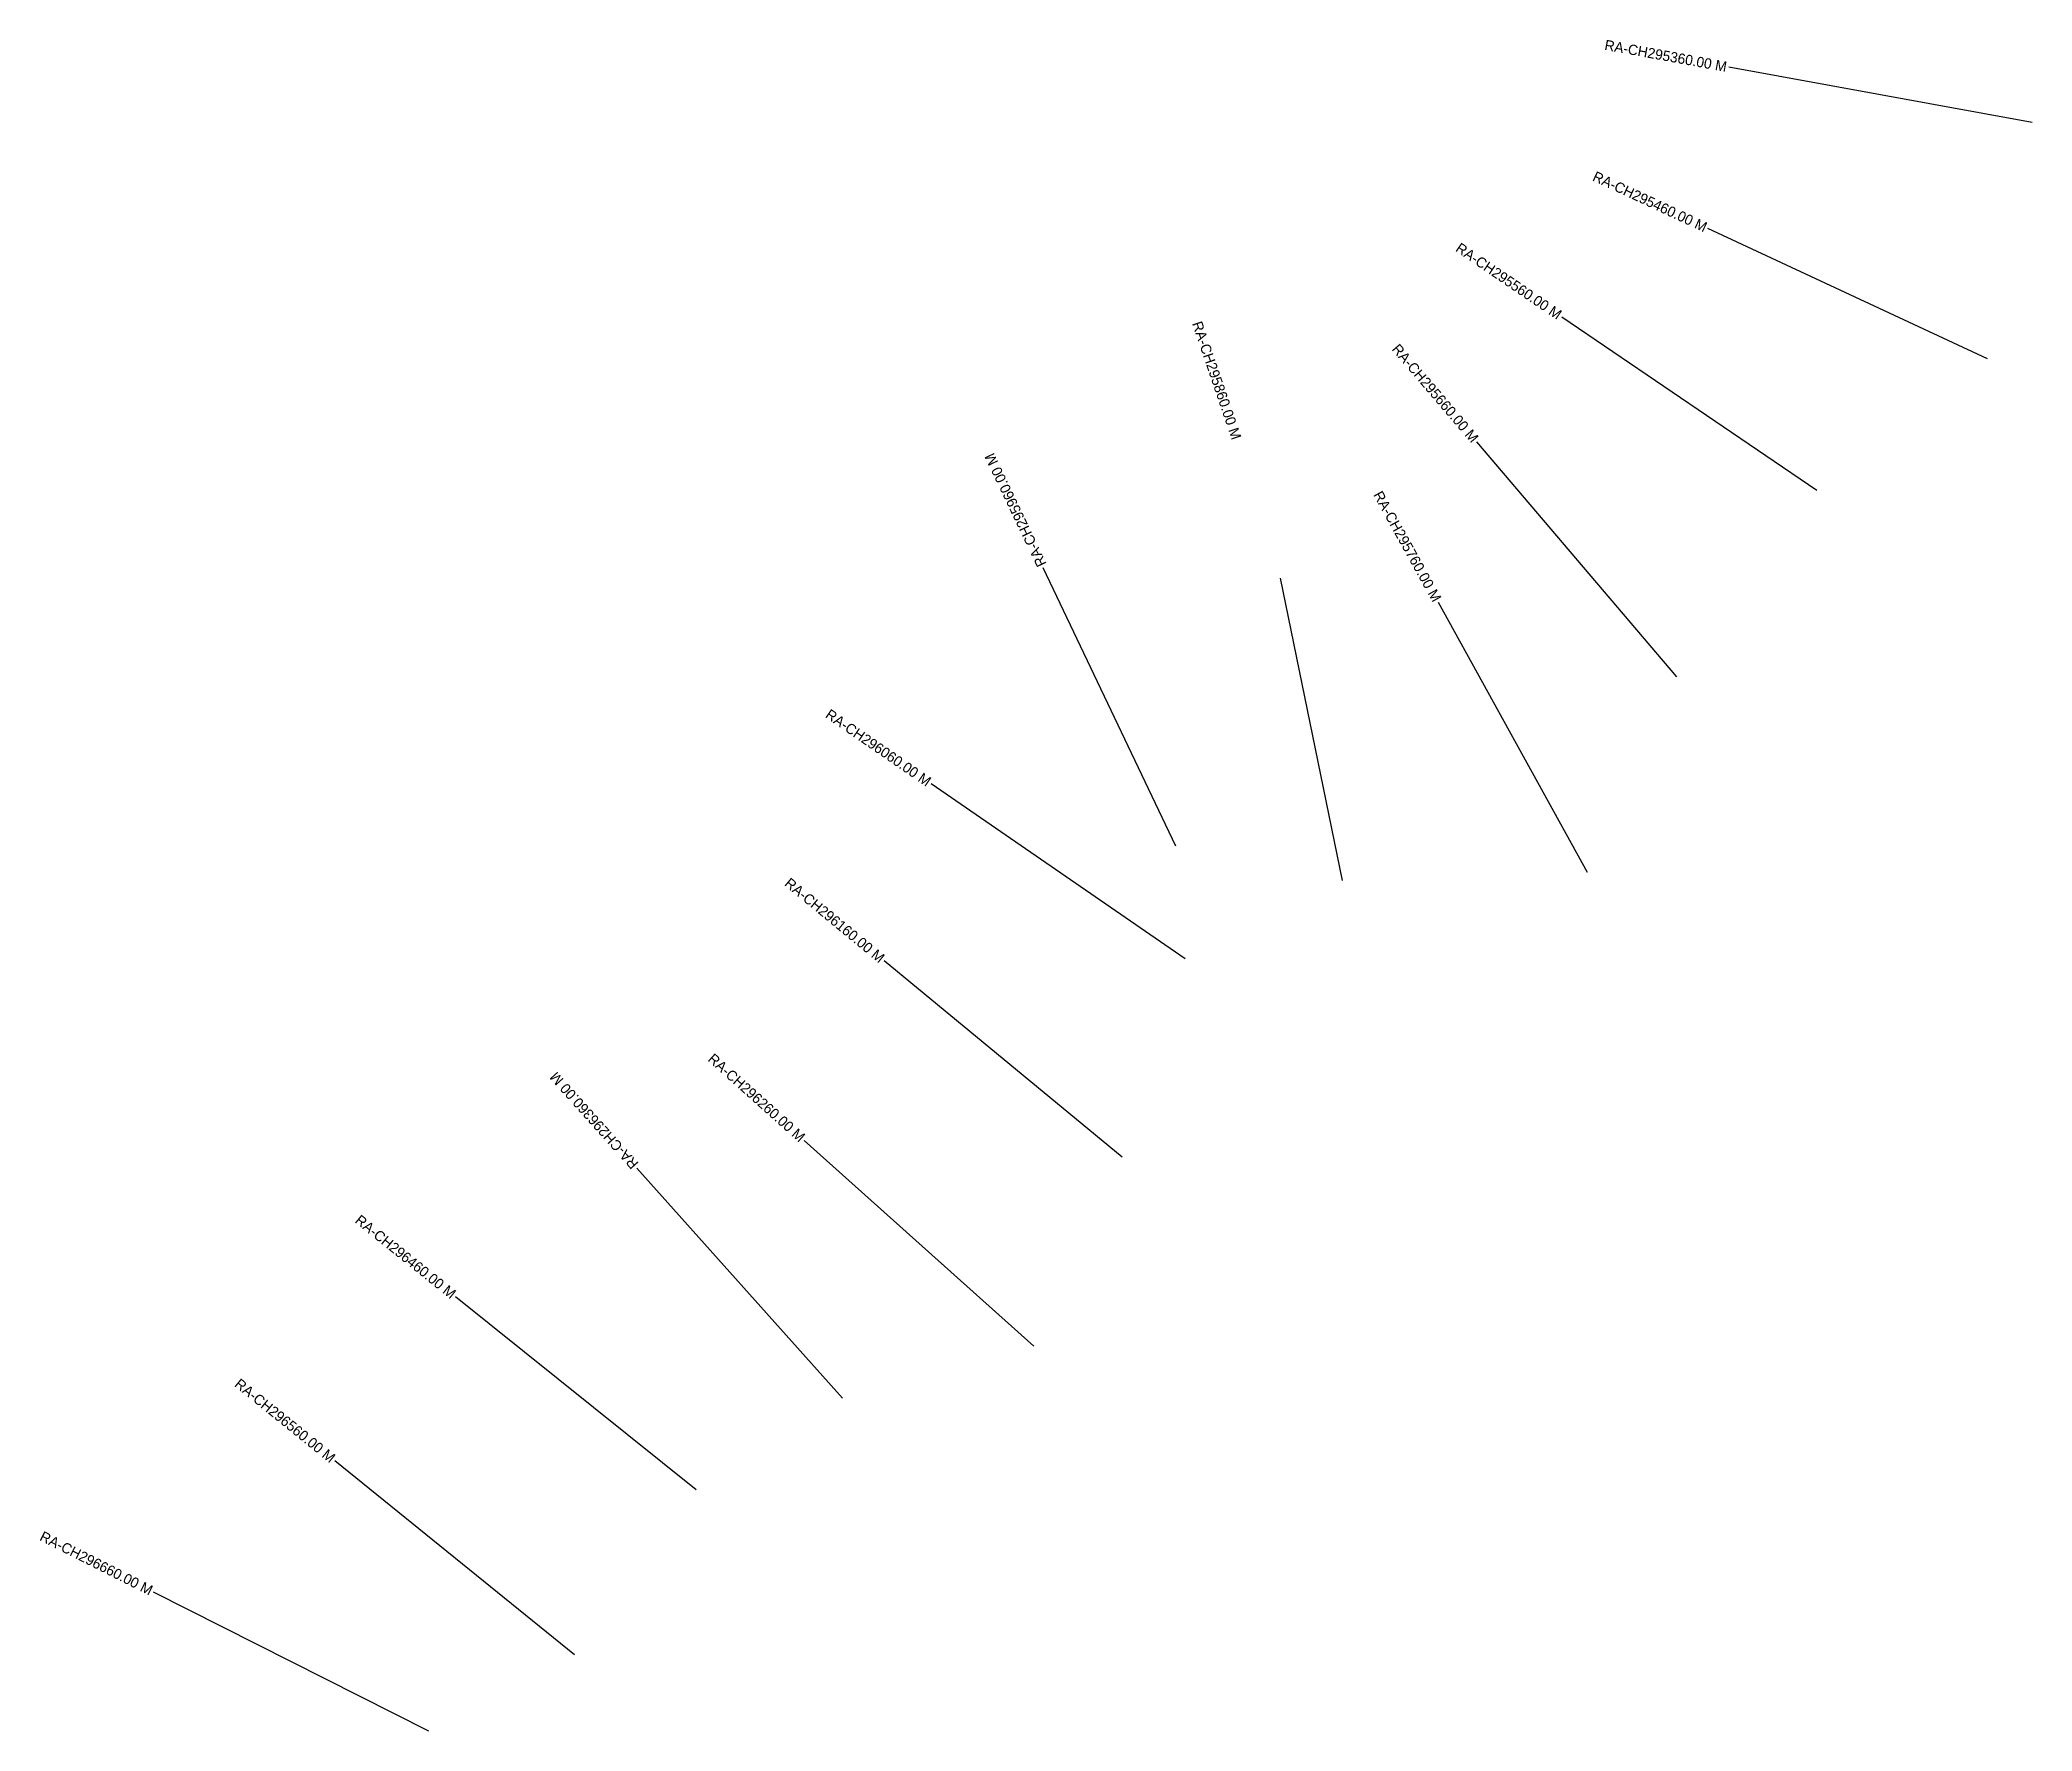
# Model space of a CAD drawing. Header units: metres. Extents: x 281127 to 293387, y 2014469 to 2017487.
# Drawn here: x 281509 to 282478, y 2016633 to 2017456 of the extents above; entities that cross this region are included whole.
import ezdxf
from ezdxf.enums import TextEntityAlignment as Align

# ---------------------------------------------------------------- set-up
doc = ezdxf.new("R2010")
doc.units = ezdxf.units.M
doc.layers.add('CS', color=134, linetype='Continuous')
doc.layers.add('CSMark', color=6, linetype='Continuous')

msp = doc.modelspace()

# ---------------------------------------------------------------- texts
at = {"layer": 'CSMark'}
for s, rotation, p in [('RA-CH295360.00 M', 349.68897, (282329.41, 2017442.63)), ('RA-CH295460.00 M', 335.04509, (282319.41, 2017364.39)), ('RA-CH295560.00 M', 325.81132, (282248.36, 2017321.53)), ('RA-CH295660.00 M', 310.44657, (282207.26, 2017260.99)), ('RA-CH295760.00 M', 298.92476, (282188.72, 2017183.08)), ('RA-CH296060.00 M', 325.4684, (281941.67, 2017094.46)), ('RA-CH296160.00 M', 320.50816, (281918.88, 2017008.45)), ('RA-CH296260.00 M', 318.13065, (281880.09, 2016921.23)), ('RA-CH296460.00 M', 321.25394, (281710.45, 2016845.15)), ('RA-CH296560.00 M', 321.03645, (281651.76, 2016765.36)), ('RA-CH296660.00 M', 333.19483, (281563.46, 2016701.38))]:
    msp.add_text(s, height=5, rotation=rotation, dxfattribs=at).set_placement(p, align=Align.MIDDLE_RIGHT)
for s, rotation, p in [('RA-CH295860.00 M', 288.82236, (282071.75, 2017318.64)), ('RA-CH295960.00 M', 115.49039, (281996.53, 2017199.92)), ('RA-CH296360.00 M', 131.81447, (281798.69, 2016907.8))]:
    msp.add_text(s, height=5, rotation=rotation, dxfattribs=at).set_placement(p, align=Align.MIDDLE_LEFT)

# ---------------------------------------------------------------- linework, layer by layer
at = {"layer": 'CS'}
for p, q in [((282477.97, 2017415.6), (282330.39, 2017442.45)), ((282456.32, 2017300.68), (282320.32, 2017363.97)), ((282373.26, 2017236.68), (282249.19, 2017320.97)), ((282305.22, 2017146.08), (282207.91, 2017260.23)), ((282061.51, 2017063.62), (281996.96, 2017199.02)), ((282142.56, 2017046.99), (282112.38, 2017193.93)), ((282261.75, 2017050.92), (282189.2, 2017182.21)), ((282066.07, 2017008.86), (281942.49, 2017093.89)), ((282035.41, 2016912.42), (281919.65, 2017007.82)), ((281992.53, 2016820.45), (281880.83, 2016920.56)), ((281899.36, 2016795.26), (281799.35, 2016907.06)), ((281828.22, 2016750.64), (281711.23, 2016844.53)), ((281769.17, 2016670.41), (281652.53, 2016764.73)), ((281698.24, 2016633.29), (281564.36, 2016700.93))]:
    msp.add_line(p, q, dxfattribs=at)

msp.set_redraw_order([(e.dxf.handle, doc.entitydb.next_handle()) for e in msp.query("TEXT MTEXT ATTDEF DIMENSION ARC_DIMENSION")])  # texts and dimensions are drawn at this point

doc.saveas('drawing.dxf')
